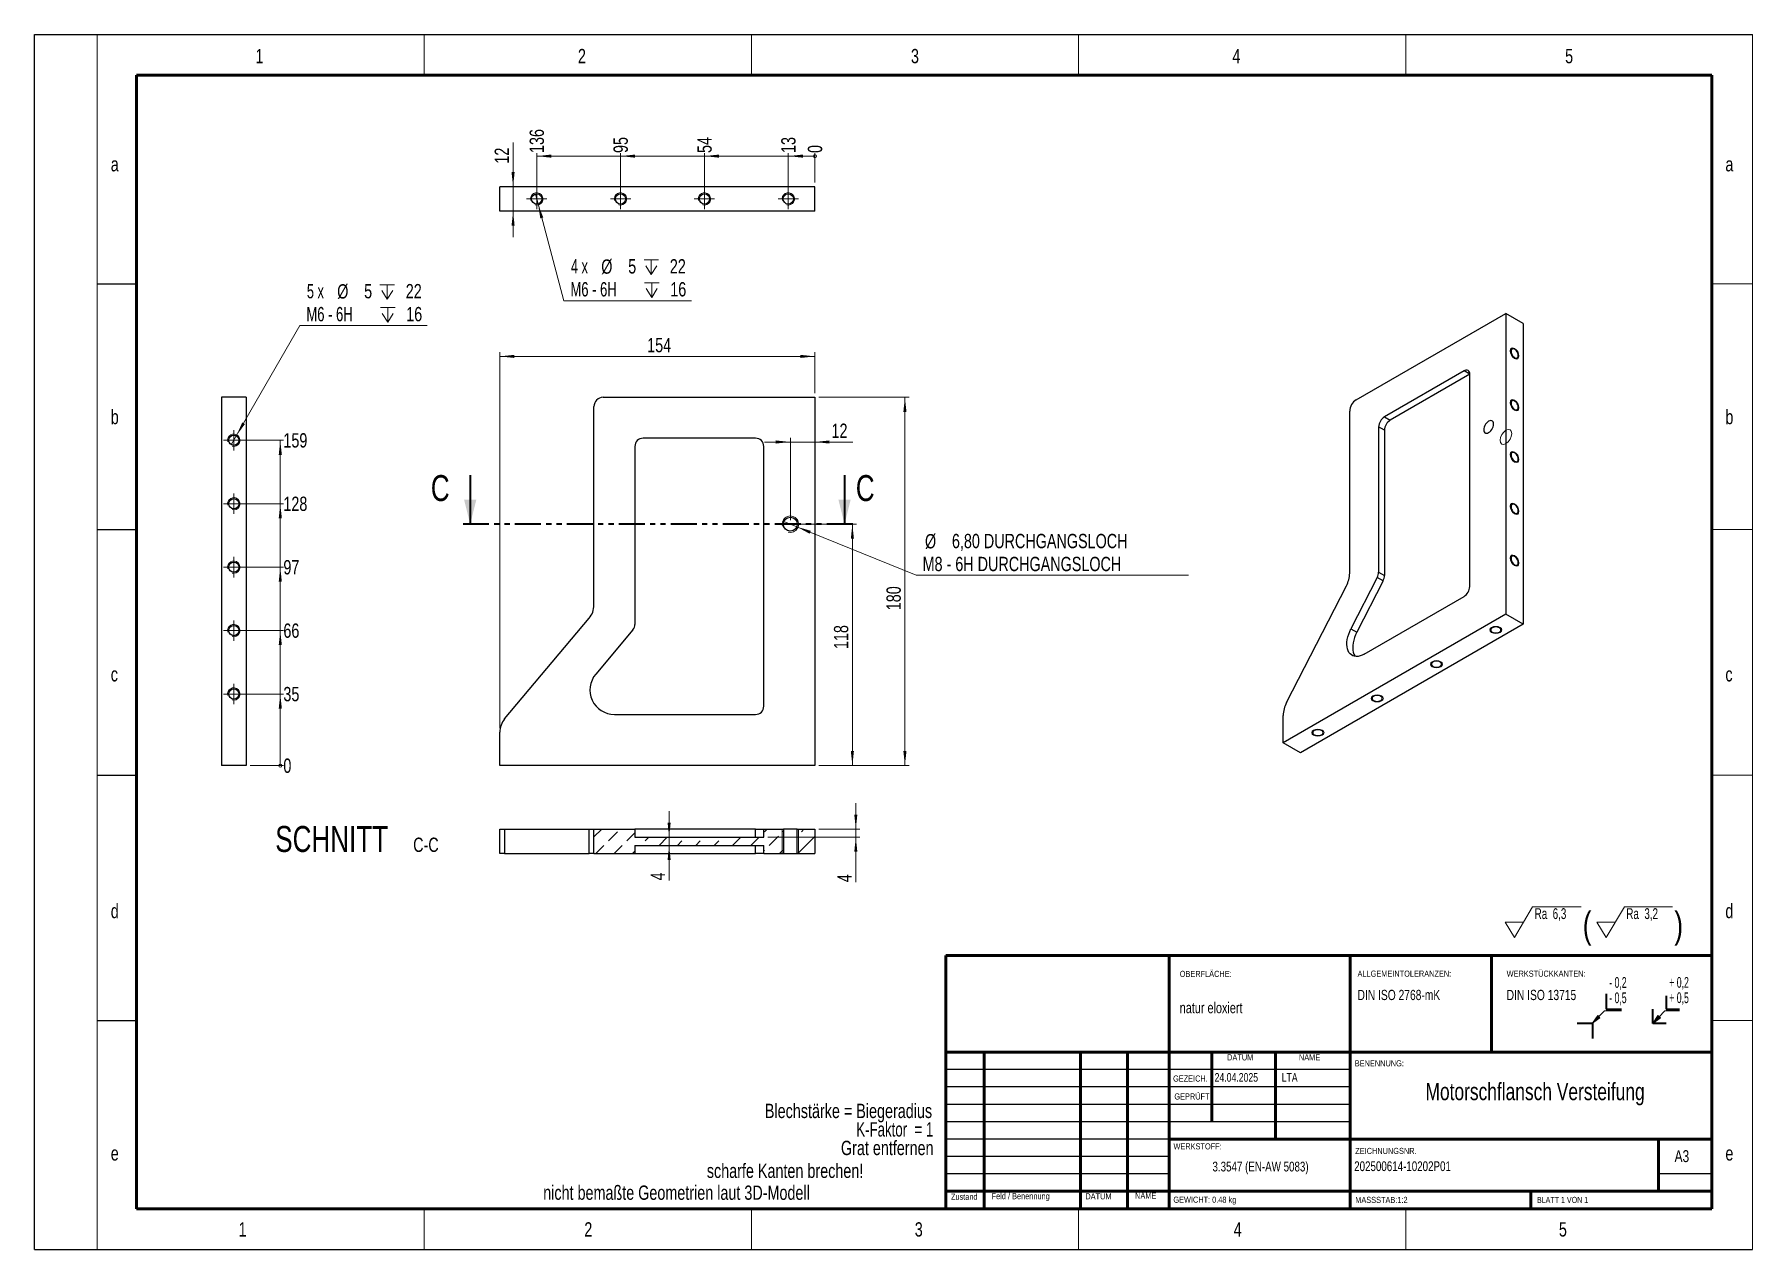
# Model space of a CAD drawing. Header units: millimetres. Extents: x 0 to 420, y 0 to 297.
import ezdxf

# ---------------------------------------------------------------- set-up
doc = ezdxf.new("R2010")
doc.units = ezdxf.units.MM
doc.header["$PDSIZE"] = -1
doc.linetypes.add('PHANTOM', pattern=[12.7, 6.35, -1.27, 1.27, -1.27, 1.27, -1.27])
doc.styles.add('SLDTEXTSTYLE0', font='TXT', dxfattribs={"width": 0.605})
doc.styles.add('SLDTEXTSTYLE1', font='TXT', dxfattribs={"width": 0.678571})
doc.styles.add('SLDTEXTSTYLE2', font='TXT', dxfattribs={"width": 0.75})
doc.styles.add('SLDTEXTSTYLE3', font='TXT', dxfattribs={"width": 0.692308})
doc.styles.add('SLDTEXTSTYLE4', font='TXT', dxfattribs={"width": 0.666667})
doc.dimstyles.new('SLDDIMSTYLE0', dxfattribs={"dimtxt": 3.5, "dimasz": 3.556, "dimexe": 0, "dimexo": 0.0625, "dimgap": 0.875, "dimtad": 1, "dimlfac": 2, "dimrnd": 1e-09, "dimzin": 12, "dimdsep": 46, "dimtxsty": 'SLDTEXTSTYLE2', "dimsah": 1, "dimcen": 0.09, "dimadec": 0, "dimazin": 3, "dimtfac": 1, "dimtdec": 3, "dimtofl": 0, "dimtmove": 0, "dimatfit": 3, "dimfxl": 1, "dimfrac": 2, "dimtolj": 1, "dimtzin": 12, "dimarcsym": 0})
doc.dimstyles.new('SLDDIMSTYLE1', dxfattribs={"dimtxt": 3.5, "dimasz": 3.556, "dimexe": 0, "dimexo": 0.0625, "dimgap": 0.875, "dimtad": 1, "dimlfac": 2, "dimrnd": 1e-09, "dimzin": 12, "dimdsep": 46, "dimtxsty": 'SLDTEXTSTYLE2', "dimsah": 1, "dimcen": 0.09, "dimadec": 0, "dimazin": 3, "dimtfac": 1, "dimtdec": 3, "dimtmove": 0, "dimatfit": 0, "dimfxl": 1, "dimfrac": 2, "dimtolj": 1, "dimtzin": 12, "dimarcsym": 0})
doc.dimstyles.new('SLDDIMSTYLE2', dxfattribs={"dimtxt": 3.5, "dimasz": 3.556, "dimexe": 0, "dimexo": 0.0625, "dimgap": 0.875, "dimtad": 0, "dimtih": 1, "dimtoh": 1, "dimlfac": 2, "dimrnd": 1e-09, "dimzin": 4, "dimdsep": 46, "dimtxsty": 'SLDTEXTSTYLE2', "dimblk1": 'NONE', "dimsah": 1, "dimcen": 0, "dimadec": 0, "dimazin": 1, "dimtfac": 1, "dimtdec": 3, "dimtmove": 0, "dimatfit": 3, "dimldrblk": 'NONE', "dimfxl": 1, "dimfrac": 2, "dimtolj": 1, "dimtzin": 12, "dimarcsym": 0})
doc.dimstyles.new('SLDDIMSTYLE3', dxfattribs={"dimtxt": 3.5, "dimasz": 0.254, "dimexe": 0, "dimexo": 0.0625, "dimgap": 0.875, "dimtad": 0, "dimtih": 1, "dimtoh": 1, "dimdec": 0, "dimlfac": 2, "dimrnd": 1e-09, "dimdsep": 46, "dimtxsty": 'SLDTEXTSTYLE2', "dimblk1": 'ORIGIN', "dimblk2": 'ORIGIN', "dimsah": 1, "dimcen": 0.09, "dimadec": 0, "dimazin": 2, "dimtfac": 1, "dimtdec": 3, "dimtofl": 0, "dimtmove": 0, "dimatfit": 3, "dimldrblk": 'ORIGIN', "dimfxl": 1, "dimfrac": 2, "dimtolj": 1, "dimtzin": 12, "dimarcsym": 0})
doc.dimstyles.new('SLDDIMSTYLE4', dxfattribs={"dimtxt": 3.5, "dimasz": 3.556, "dimexe": 0, "dimexo": 0.0625, "dimgap": 0.875, "dimtad": 0, "dimtih": 1, "dimtoh": 1, "dimlfac": 2, "dimrnd": 1e-09, "dimzin": 12, "dimdsep": 46, "dimtxsty": 'SLDTEXTSTYLE2', "dimsah": 1, "dimcen": 0.09, "dimadec": 0, "dimazin": 3, "dimtfac": 1, "dimtdec": 3, "dimtofl": 0, "dimtmove": 0, "dimatfit": 3, "dimfxl": 1, "dimfrac": 2, "dimtolj": 1, "dimtzin": 12, "dimarcsym": 0})
doc.dimstyles.new('SLDDIMSTYLE5', dxfattribs={"dimtxt": 3.5, "dimasz": 3.556, "dimexe": 0, "dimexo": 0.0625, "dimgap": 0.875, "dimtad": 0, "dimtih": 1, "dimtoh": 1, "dimdec": 6, "dimlfac": 2, "dimrnd": 1e-09, "dimzin": 12, "dimdsep": 46, "dimtxsty": 'SLDTEXTSTYLE2', "dimblk1": 'NONE', "dimsah": 1, "dimcen": 0, "dimadec": 0, "dimazin": 3, "dimtfac": 1, "dimtdec": 3, "dimtmove": 0, "dimatfit": 3, "dimldrblk": 'NONE', "dimfxl": 1, "dimfrac": 2, "dimtolj": 1, "dimtzin": 12, "dimarcsym": 0})
doc.dimstyles.new('SLDDIMSTYLE6', dxfattribs={"dimtxt": 3.5, "dimasz": 3.556, "dimexe": 0, "dimexo": 0.0625, "dimgap": 0.875, "dimtad": 0, "dimtih": 1, "dimtoh": 1, "dimdec": 6, "dimlfac": 2, "dimrnd": 1e-09, "dimzin": 12, "dimdsep": 46, "dimtxsty": 'SLDTEXTSTYLE2', "dimblk1": 'NONE', "dimsah": 1, "dimcen": 0, "dimadec": 0, "dimazin": 3, "dimtfac": 1, "dimtdec": 3, "dimtmove": 0, "dimatfit": 3, "dimldrblk": 'NONE', "dimfxl": 1, "dimfrac": 2, "dimtolj": 1, "dimtzin": 12, "dimarcsym": 0})
pattern_1 = [(45, (0, 0), (-8.98026, 8.98026), []), (45, (4.49, 0), (-8.98026, 8.98026), [3.175, -1.5875]), (45, (8.98, 0), (-8.98026, 8.98026), [3.175, -1.5875]), (45, (13.47, 0), (-8.98026, 8.98026), [3.175, -1.5875])]

msp = doc.modelspace()

# ---------------------------------------------------------------- texts
at = {"color": 7, "linetype": 'Continuous', "lineweight": 0}
for s, insert, char_height, attachment_point, style in [('1', (54.04538232, 293.43613808), 3.5, 1, 'SLDTEXTSTYLE2'), ('2', (132.85920597, 293.43613808), 3.5, 1, 'SLDTEXTSTYLE2'), ('3', (214.25603472, 293.43613808), 3.5, 1, 'SLDTEXTSTYLE2'), ('4', (292.83628893, 293.43613808), 3.5, 1, 'SLDTEXTSTYLE2'), ('5', (374.14546491, 293.43613808), 3.5, 1, 'SLDTEXTSTYLE2'), ('a', (18.67858842, 267.01720477), 3.5, 1, 'SLDTEXTSTYLE2'), ('a', (413.3153719, 267.01720477), 3.5, 1, 'SLDTEXTSTYLE2'), ('b', (18.67858842, 205.23126378), 3.5, 1, 'SLDTEXTSTYLE2'), ('b', (413.3153719, 205.23126378), 3.5, 1, 'SLDTEXTSTYLE2'), ('c', (18.67858842, 142.37389029), 3.5, 1, 'SLDTEXTSTYLE2'), ('c', (413.3153719, 142.37389029), 3.5, 1, 'SLDTEXTSTYLE2'), ('d', (18.67858842, 84.51653514), 3.5, 1, 'SLDTEXTSTYLE2'), ('d', (413.3153719, 84.51653514), 3.5, 1, 'SLDTEXTSTYLE2'), ('OBERFLÄCHE:', (279.95137129, 68.15129088), 1.5, 1, 'SLDTEXTSTYLE2'), ('natur eloxiert', (279.95137129, 60.44627545), 2.6458333333, 1, 'SLDTEXTSTYLE2'), ('DATUM', (291.53586693, 47.75759014), 1.5, 1, 'SLDTEXTSTYLE2'), ('NAME', (309.08415498, 47.75759014), 1.5, 1, 'SLDTEXTSTYLE2'), ('BENENNUNG:', (322.73140833, 46.30201433), 1.5, 1, 'SLDTEXTSTYLE2'), ('GEZEICH.', (278.31626567, 42.58419594), 1.5, 1, 'SLDTEXTSTYLE2'), ('24.04.2025', (288.47205901, 43.172547), 2.116666667, 1, 'SLDTEXTSTYLE2'), ('LTA', (304.86847515, 43.16003742), 2.116666667, 1, 'SLDTEXTSTYLE2'), ('GEPRÜFT', (278.63975527, 38.1992126), 1.5, 1, 'SLDTEXTSTYLE2'), ('Motorschflansch Versteifung', (366.80309278, 40.77952132), 4.2333333333, 2, 'SLDTEXTSTYLE2'), ('WERKSTOFF:', (278.4210837, 26.00973634), 1.5, 1, 'SLDTEXTSTYLE2'), ('e', (18.67858842, 25.30735756), 3.5, 1, 'SLDTEXTSTYLE2'), ('scharfe Kanten brechen!', (164.36595336, 21.03604405), 3.5, 1, 'SLDTEXTSTYLE2'), ('3.3547 (EN-AW 5083)', (299.70037724, 21.50924586), 2.38125, 2, 'SLDTEXTSTYLE2'), ('202500614-10202P01', (322.58844496, 21.59794292), 2.38125, 1, 'SLDTEXTSTYLE2'), ('ZEICHNUNGSNR.', (322.84918751, 24.89231787), 1.5, 1, 'SLDTEXTSTYLE2'), ('A3', (400.89620624, 24.32412456), 2.910416667, 1, 'SLDTEXTSTYLE2'), ('e', (413.3153719, 25.30735756), 3.5, 1, 'SLDTEXTSTYLE2'), ('nicht bemaßte Geometrien laut 3D-Modell', (124.37359855, 15.69258725), 3.5, 1, 'SLDTEXTSTYLE2'), ('Zustand', (224.03527724, 13.69725576), 1.5, 1, 'SLDTEXTSTYLE2'), ('Feld / Benennung', (233.9723748, 13.84630188), 1.5, 1, 'SLDTEXTSTYLE2'), ('DATUM', (256.88499488, 13.80896855), 1.5, 1, 'SLDTEXTSTYLE2'), ('NAME', (269.03482375, 13.93745686), 1.5, 1, 'SLDTEXTSTYLE2'), ('GEWICHT: 0.48 kg', (278.39303252, 12.97299195), 1.4986, 1, 'SLDTEXTSTYLE2'), ('MASSSTAB:1:2', (322.84918751, 12.92376732), 1.5, 1, 'SLDTEXTSTYLE2'), ('BLATT 1 VON 1', (367.25351582, 12.92376732), 1.5, 1, 'SLDTEXTSTYLE3'), ('1', (49.92559526, 6.7220826), 3.5, 1, 'SLDTEXTSTYLE2'), ('2', (134.42271043, 6.7220826), 3.5, 1, 'SLDTEXTSTYLE2'), ('3', (215.1942891, 6.7220826), 3.5, 1, 'SLDTEXTSTYLE2'), ('4', (293.14134409, 6.7220826), 3.5, 1, 'SLDTEXTSTYLE2'), ('5', (372.62668576, 6.7220826), 3.5, 1, 'SLDTEXTSTYLE2')]:
    msp.add_mtext(s, dxfattribs=dict(at, insert=insert, char_height=char_height, attachment_point=attachment_point, style=style))
at = {"color": 7, "linetype": 'Continuous', "char_height": 6.35, "attachment_point": 1, "style": 'SLDTEXTSTYLE2'}
for insert in [(96.90346027, 189.29986923), (200.77313549, 189.29986923)]:
    msp.add_mtext('C', dxfattribs=dict(at, insert=insert))

# ---------------------------------------------------------------- blocks, each defined once
blk = doc.blocks.new('SW_NOTE_0')
at = {"color": 0, "linetype": 'Continuous', "lineweight": 0, "insert": (0, 4.51), "char_height": 3.5, "attachment_point": 1, "style": 'SLDTEXTSTYLE0'}
blk.add_mtext('+ 0,5', dxfattribs=at)
blk = doc.blocks.new('SW_NOTE_0_1')
at = {"color": 0, "linetype": 'Continuous', "lineweight": 0, "insert": (0, 4.51), "char_height": 3.5, "attachment_point": 1, "style": 'SLDTEXTSTYLE0'}
blk.add_mtext('+ 0,2', dxfattribs=at)
blk = doc.blocks.new('SW_NOTE_0_2')
at = {"color": 0, "linetype": 'Continuous', "lineweight": 0, "insert": (0, 4.51), "char_height": 3.5, "attachment_point": 1, "style": 'SLDTEXTSTYLE0'}
blk.add_mtext('- 0,2', dxfattribs=at)
blk = doc.blocks.new('SW_NOTE_0_3')
at = {"color": 0, "linetype": 'Continuous', "lineweight": 0, "insert": (0, 4.51), "char_height": 3.5, "attachment_point": 1, "style": 'SLDTEXTSTYLE0'}
blk.add_mtext('- 0,5', dxfattribs=at)
blk = doc.blocks.new('Block3')
at = {"linetype": 'Continuous'}
for points in [[(735.45, 277.8), (737.92, 279.57), (737.22, 280.27)], [(755.16, 277.71), (757.62, 279.47), (756.78, 280.26)]]:
    blk.add_hatch(color=7, dxfattribs=at).paths.add_polyline_path(points, flags=0)
at = {"color": 7, "linetype": 'Continuous', "lineweight": 35}
for p, q in [((739.95, 287.3), (739.95, 282.3)), ((759.52, 286.66), (759.52, 282.3)), ((739.95, 282.3), (744.95, 282.3)), ((755.16, 277.71), (755.16, 282.3)), ((759.52, 282.3), (763.89, 282.3)), ((730.45, 277.8), (735.45, 277.8)), ((735.45, 277.8), (735.45, 272.8)), ((759.52, 277.71), (755.16, 277.71))]:
    blk.add_line(p, q, dxfattribs=at)
at = {"color": 7, "linetype": 'Continuous', "lineweight": 18}
for p, q in [((735.45, 277.8), (739.45, 281.8)), ((735.45, 277.8), (737.22, 280.27)), ((737.22, 280.27), (737.92, 279.57)), ((739.45, 281.8), (744.95, 281.8)), ((755.16, 277.71), (759.02, 281.8)), ((755.16, 277.71), (756.78, 280.26)), ((756.78, 280.26), (757.62, 279.47)), ((759.02, 281.8), (763.89, 281.8)), ((735.45, 277.8), (737.92, 279.57)), ((755.16, 277.71), (757.62, 279.47))]:
    blk.add_line(p, q, dxfattribs=at)
at = {"color": 7, "linetype": 'Continuous', "lineweight": 0}
for p in [(737.57, 279.92), (757.2, 279.87)]:
    blk.add_point(p, dxfattribs=at)
for name, p in [('SW_NOTE_0_2', (740.95, 288.28)), ('SW_NOTE_0_1', (760.52, 288.3)), ('SW_NOTE_0_3', (740.95, 283.28)), ('SW_NOTE_0', (760.52, 283.3))]:
    blk.add_blockref(name, p, dxfattribs=at)
blk = doc.blocks.new('SW_NOTE_0_4')
at = {"color": 0, "linetype": 'Continuous', "lineweight": 0}
for p, q in [((-4.95, -3.78), (-0.49, 3.78)), ((-0.49, 3.78), (11.33, 3.78)), ((17.46, -3.78), (21.92, 3.78)), ((21.92, 3.78), (33.73, 3.78)), ((-4.95, -3.78), (-7.18, 0)), ((-2.72, 0), (-7.18, 0)), ((17.46, -3.78), (15.23, 0)), ((19.69, 0), (15.23, 0))]:
    blk.add_line(p, q, dxfattribs=at)
at = {"color": 0, "linetype": 'Continuous', "lineweight": 0, "attachment_point": 1}
for s, insert, char_height, style in [('Ra  6,3', (0, 3.41), 2.646, 'SLDTEXTSTYLE1'), ('(', (11.75, 2.54), 6.35, 'SLDTEXTSTYLE2'), ('Ra  3,2', (22.41, 3.41), 2.646, 'SLDTEXTSTYLE1'), (')', (34.15, 2.54), 6.35, 'SLDTEXTSTYLE2')]:
    blk.add_mtext(s, dxfattribs=dict(at, insert=insert, char_height=char_height, style=style))
blk = doc.blocks.new('SW_NOTE_0_5')
at = {"color": 0, "linetype": 'Continuous', "lineweight": 0, "attachment_point": 1, "style": 'SLDTEXTSTYLE2'}
for s, insert, char_height in [('ALLGEMEINTOLERANZEN:', (0, 1.93), 1.5), ('DIN ISO 2768-mK', (0, -2.78), 2.5)]:
    blk.add_mtext(s, dxfattribs=dict(at, insert=insert, char_height=char_height))
blk = doc.blocks.new('SW_NOTE_0_6')
at = {"color": 0, "linetype": 'Continuous', "lineweight": 0, "attachment_point": 1, "style": 'SLDTEXTSTYLE2'}
for s, insert, char_height in [('WERKSTÜCKKANTEN:', (0, 1.93), 1.5), ('DIN ISO 13715', (0, -2.78), 2.5)]:
    blk.add_mtext(s, dxfattribs=dict(at, insert=insert, char_height=char_height))
blk = doc.blocks.new('SW_NOTE_0_7')
at = {"color": 0, "linetype": 'Continuous', "lineweight": 0, "char_height": 3.5, "attachment_point": 3}
for s, insert, style in [('Blechstärke = Biegeradius', (56.77, 4.51), 'SLDTEXTSTYLE2'), ('K-Faktor  = 1', (57.05, -0.01), 'SLDTEXTSTYLE3'), ('Grat entfernen', (57.12, -4.54), 'SLDTEXTSTYLE2')]:
    blk.add_mtext(s, dxfattribs=dict(at, insert=insert, style=style))
blk = doc.blocks.new('_D')
at = {"color": 7, "linetype": 'Continuous', "lineweight": 0}
for p, q in [((113.78, 127.48), (113.78, 219.3)), ((190.78, 209.3), (190.78, 219.3)), ((190.78, 218.3), (113.78, 218.3))]:
    blk.add_line(p, q, dxfattribs=at)
at = {"color": 7, "linetype": 'Continuous', "lineweight": 18}
for points in [[(113.78, 218.3), (117.34, 217.92), (117.34, 218.68)], [(190.78, 218.3), (187.22, 218.68), (187.22, 217.92)]]:
    blk.add_solid(points, dxfattribs=at)
at = {"color": 7, "linetype": 'Continuous', "lineweight": 18, "insert": (149.79, 222.81), "char_height": 3.5, "attachment_point": 1, "style": 'SLDTEXTSTYLE2'}
blk.add_mtext('154', dxfattribs=at)
blk = doc.blocks.new('_D_1')
at = {"color": 7, "linetype": 'Continuous', "lineweight": 0}
for p, q in [((191.78, 208.3), (213.78, 208.3)), ((212.78, 208.3), (212.78, 118.3)), ((191.78, 118.3), (213.78, 118.3))]:
    blk.add_line(p, q, dxfattribs=at)
at = {"color": 7, "linetype": 'Continuous', "lineweight": 18}
for points in [[(212.78, 208.3), (212.4, 204.74), (213.16, 204.74)], [(212.78, 118.3), (213.16, 121.86), (212.4, 121.86)]]:
    blk.add_solid(points, dxfattribs=at)
at = {"color": 7, "linetype": 'Continuous', "lineweight": 18, "insert": (208.27, 156.27), "char_height": 3.5, "attachment_point": 1, "rotation": 90, "style": 'SLDTEXTSTYLE2'}
blk.add_mtext('180', dxfattribs=at)
blk = doc.blocks.new('_D_2')
at = {"color": 7, "linetype": 'Continuous', "lineweight": 0}
for p, q in [((184.78, 178.3), (184.78, 198.38)), ((184.78, 197.38), (178.43, 197.38)), ((184.78, 197.38), (190.78, 197.38)), ((190.78, 197.38), (200.02, 197.38))]:
    blk.add_line(p, q, dxfattribs=at)
at = {"color": 7, "linetype": 'Continuous', "lineweight": 18}
for points in [[(184.78, 197.38), (181.22, 197.76), (181.22, 197)], [(190.78, 197.38), (194.34, 197), (194.34, 197.76)]]:
    blk.add_solid(points, dxfattribs=at)
at = {"color": 7, "linetype": 'Continuous', "lineweight": 18, "insert": (194.84, 201.89), "char_height": 3.5, "attachment_point": 1, "style": 'SLDTEXTSTYLE2'}
blk.add_mtext('12', dxfattribs=at)
blk = doc.blocks.new('_D_3')
at = {"color": 7, "linetype": 'Continuous', "lineweight": 0}
for p, q in [((185.78, 177.3), (200.94, 177.3)), ((199.94, 118.3), (199.94, 177.3)), ((191.78, 118.3), (200.94, 118.3))]:
    blk.add_line(p, q, dxfattribs=at)
at = {"color": 7, "linetype": 'Continuous', "lineweight": 18}
for points in [[(199.94, 177.3), (199.56, 173.74), (200.32, 173.74)], [(199.94, 118.3), (200.32, 121.86), (199.56, 121.86)]]:
    blk.add_solid(points, dxfattribs=at)
at = {"color": 7, "linetype": 'Continuous', "lineweight": 18, "insert": (195.43, 146.78), "char_height": 3.5, "attachment_point": 1, "rotation": 90, "style": 'SLDTEXTSTYLE2'}
blk.add_mtext('118', dxfattribs=at)
blk = doc.blocks.new('_D_4')
at = {"color": 7, "linetype": 'Continuous', "lineweight": 0}
for p, q in [((183.2, 177.94), (186.35, 176.66)), ((186.35, 176.66), (215.51, 164.81)), ((215.51, 164.81), (282.07, 164.81))]:
    blk.add_line(p, q, dxfattribs=at)
at = {"color": 7, "linetype": 'Continuous', "lineweight": 18}
blk.add_solid([(186.35, 176.66), (189.51, 174.97), (189.79, 175.67)], dxfattribs=at)
at = {"color": 7, "linetype": 'Continuous', "lineweight": 18, "char_height": 3.5, "attachment_point": 1, "style": 'SLDTEXTSTYLE2'}
for s, insert in [('%%c', (217.68, 174.88)), ('6,80 DURCHGANGSLOCH', (224.27, 174.93)), ('M8 - 6H DURCHGANGSLOCH', (217.1, 169.32))]:
    blk.add_mtext(s, dxfattribs=dict(at, insert=insert))
blk = doc.blocks.new('_None')
blk = doc.blocks.new('_Origin')
at = {"color": 0, "linetype": 'ByBlock', "lineweight": -2}
blk.add_line((0, 0), (-1, 0), dxfattribs=at)
blk.add_circle((0, 0), 0.5, dxfattribs=at)
blk = doc.blocks.new('_D_5')
at = {"color": 7, "linetype": 'Continuous', "lineweight": 0}
blk.add_line((52.73, 118.3), (60.87, 118.3), dxfattribs=at)
at = {"color": 7, "linetype": 'Continuous', "lineweight": 18, "xscale": 0.762, "yscale": 0.762}
blk.add_blockref('_Origin', (60.11, 118.3), dxfattribs=at)
at = {"color": 7, "linetype": 'Continuous', "lineweight": 18, "insert": (60.87, 120.03), "char_height": 3.5, "attachment_point": 1, "style": 'SLDTEXTSTYLE2'}
blk.add_mtext('0', dxfattribs=at)
blk = doc.blocks.new('_D_6')
at = {"color": 7, "linetype": 'Continuous', "lineweight": 0}
for p, q in [((49.73, 135.8), (60.87, 135.8)), ((60.11, 118.3), (60.11, 135.8))]:
    blk.add_line(p, q, dxfattribs=at)
at = {"color": 7, "linetype": 'Continuous', "lineweight": 18}
blk.add_solid([(60.11, 135.8), (59.73, 132.24), (60.49, 132.24)], dxfattribs=at)
at = {"color": 7, "linetype": 'Continuous', "lineweight": 18, "insert": (60.87, 137.53), "char_height": 3.5, "attachment_point": 1, "style": 'SLDTEXTSTYLE2'}
blk.add_mtext('35', dxfattribs=at)
blk = doc.blocks.new('_D_7')
at = {"color": 7, "linetype": 'Continuous', "lineweight": 0}
for p, q in [((49.73, 151.3), (60.87, 151.3)), ((60.11, 135.8), (60.11, 151.3))]:
    blk.add_line(p, q, dxfattribs=at)
at = {"color": 7, "linetype": 'Continuous', "lineweight": 18}
blk.add_solid([(60.11, 151.3), (59.73, 147.74), (60.49, 147.74)], dxfattribs=at)
at = {"color": 7, "linetype": 'Continuous', "lineweight": 18, "insert": (60.87, 153.03), "char_height": 3.5, "attachment_point": 1, "style": 'SLDTEXTSTYLE2'}
blk.add_mtext('66', dxfattribs=at)
blk = doc.blocks.new('_D_8')
at = {"color": 7, "linetype": 'Continuous', "lineweight": 0}
for p, q in [((49.73, 166.8), (60.87, 166.8)), ((60.11, 151.3), (60.11, 166.8))]:
    blk.add_line(p, q, dxfattribs=at)
at = {"color": 7, "linetype": 'Continuous', "lineweight": 18}
blk.add_solid([(60.11, 166.8), (59.73, 163.24), (60.49, 163.24)], dxfattribs=at)
at = {"color": 7, "linetype": 'Continuous', "lineweight": 18, "insert": (60.87, 168.53), "char_height": 3.5, "attachment_point": 1, "style": 'SLDTEXTSTYLE2'}
blk.add_mtext('97', dxfattribs=at)
blk = doc.blocks.new('_D_9')
at = {"color": 7, "linetype": 'Continuous', "lineweight": 0}
for p, q in [((49.73, 182.3), (60.87, 182.3)), ((60.11, 166.8), (60.11, 182.3))]:
    blk.add_line(p, q, dxfattribs=at)
at = {"color": 7, "linetype": 'Continuous', "lineweight": 18}
blk.add_solid([(60.11, 182.3), (59.73, 178.74), (60.49, 178.74)], dxfattribs=at)
at = {"color": 7, "linetype": 'Continuous', "lineweight": 18, "insert": (60.87, 184.03), "char_height": 3.5, "attachment_point": 1, "style": 'SLDTEXTSTYLE2'}
blk.add_mtext('128', dxfattribs=at)
blk = doc.blocks.new('_D_10')
at = {"color": 7, "linetype": 'Continuous', "lineweight": 0}
for p, q in [((49.73, 197.8), (60.87, 197.8)), ((60.11, 182.3), (60.11, 197.8))]:
    blk.add_line(p, q, dxfattribs=at)
at = {"color": 7, "linetype": 'Continuous', "lineweight": 18}
blk.add_solid([(60.11, 197.8), (59.73, 194.24), (60.49, 194.24)], dxfattribs=at)
at = {"color": 7, "linetype": 'Continuous', "lineweight": 18, "insert": (60.87, 199.53), "char_height": 3.5, "attachment_point": 1, "style": 'SLDTEXTSTYLE2'}
blk.add_mtext('159', dxfattribs=at)
blk = doc.blocks.new('SW_SYMBOL_HOLE_DEPTH')
at = {"color": 0, "linetype": 'Continuous', "lineweight": 18}
for p, q in [((0, 875), (800, 875)), ((100, 555), (400, 75)), ((400, 875), (400, 75)), ((700, 555), (400, 75))]:
    blk.add_line(p, q, dxfattribs=at)
blk = doc.blocks.new('_D_11')
at = {"color": 7, "linetype": 'Continuous', "lineweight": 0}
for p, q in [((49.36, 198.88), (64.91, 225.82)), ((64.91, 225.82), (96.04, 225.82)), ((48.11, 196.72), (49.36, 198.88))]:
    blk.add_line(p, q, dxfattribs=at)
at = {"color": 7, "linetype": 'Continuous', "lineweight": 18}
blk.add_solid([(49.36, 198.88), (51.47, 201.77), (50.81, 202.15)], dxfattribs=at)
at = {"color": 7, "linetype": 'Continuous', "lineweight": 18, "xscale": 0.0044707031, "yscale": 0.0044707031, "zscale": 0.0044707031}
for p in [(84.47, 231.91), (84.58, 226.3)]:
    blk.add_blockref('SW_SYMBOL_HOLE_DEPTH', p, dxfattribs=at)
at = {"color": 7, "linetype": 'Continuous', "lineweight": 18, "char_height": 3.5, "attachment_point": 1}
for s, insert, style in [('5 x', (66.61, 235.99), 'SLDTEXTSTYLE4'), ('%%c', (74.02, 235.94), 'SLDTEXTSTYLE2'), ('5', (80.61, 235.99), 'SLDTEXTSTYLE2'), ('22', (90.78, 235.99), 'SLDTEXTSTYLE2'), ('M6 - 6H', (66.5, 230.38), 'SLDTEXTSTYLE1'), ('16', (90.89, 230.38), 'SLDTEXTSTYLE2')]:
    blk.add_mtext(s, dxfattribs=dict(at, insert=insert, style=style))
blk = doc.blocks.new('SW_CENTERMARKSYMBOL_0')
at = {"color": 0, "linetype": 'Continuous', "lineweight": 18}
for p, q in [((0, 63.25), (0, 64.5)), ((0, 62), (0, 63.25)), ((-1.25, 62), (-2.5, 62)), ((0, 62), (-1.25, 62)), ((0, 62), (0, 60.75)), ((0, 62), (1.25, 62)), ((0, 60.75), (0, 59.5)), ((1.25, 62), (2.5, 62)), ((-1.25, 46.5), (-2.5, 46.5)), ((0, 46.5), (-1.25, 46.5)), ((0, 47.75), (0, 49)), ((0, 46.5), (0, 47.75)), ((0, 46.5), (0, 45.25)), ((0, 46.5), (1.25, 46.5)), ((1.25, 46.5), (2.5, 46.5)), ((0, 45.25), (0, 44)), ((-1.25, 31), (-2.5, 31)), ((0, 31), (-1.25, 31)), ((0, 32.25), (0, 33.5)), ((0, 31), (0, 32.25)), ((0, 31), (0, 29.75)), ((0, 31), (1.25, 31)), ((0, 29.75), (0, 28.5)), ((1.25, 31), (2.5, 31)), ((0, 16.75), (0, 18)), ((-1.25, 15.5), (-2.5, 15.5)), ((0, 15.5), (-1.25, 15.5)), ((0, 15.5), (0, 16.75)), ((0, 15.5), (0, 14.25)), ((0, 15.5), (1.25, 15.5)), ((0, 14.25), (0, 13)), ((1.25, 15.5), (2.5, 15.5)), ((-1.25, 0), (-2.5, 0)), ((0, 0), (-1.25, 0)), ((0, 1.25), (0, 2.5)), ((0, 0), (0, 1.25)), ((0, 0), (0, -1.25)), ((0, 0), (1.25, 0)), ((1.25, 0), (2.5, 0)), ((0, -1.25), (0, -2.5))]:
    blk.add_line(p, q, dxfattribs=at)
blk = doc.blocks.new('_D_12')
at = {"color": 7, "linetype": 'Continuous', "lineweight": 0}
blk.add_line((190.78, 260.77), (190.78, 268), dxfattribs=at)
at = {"color": 7, "linetype": 'Continuous', "lineweight": 18, "xscale": 0.762, "yscale": 0.762}
blk.add_blockref('_Origin', (190.78, 267.24), dxfattribs=at)
at = {"color": 7, "linetype": 'Continuous', "lineweight": 18, "insert": (189.05, 268), "char_height": 3.5, "attachment_point": 1, "rotation": 90, "style": 'SLDTEXTSTYLE2'}
blk.add_mtext('0', dxfattribs=at)
blk = doc.blocks.new('_D_13')
at = {"color": 7, "linetype": 'Continuous', "lineweight": 0}
for p, q in [((184.28, 257.77), (184.28, 268)), ((190.78, 267.24), (184.28, 267.24))]:
    blk.add_line(p, q, dxfattribs=at)
at = {"color": 7, "linetype": 'Continuous', "lineweight": 18}
blk.add_solid([(184.28, 267.24), (187.84, 266.86), (187.84, 267.62)], dxfattribs=at)
at = {"color": 7, "linetype": 'Continuous', "lineweight": 18, "insert": (182.55, 268), "char_height": 3.5, "attachment_point": 1, "rotation": 90, "style": 'SLDTEXTSTYLE2'}
blk.add_mtext('13', dxfattribs=at)
blk = doc.blocks.new('_D_14')
at = {"color": 7, "linetype": 'Continuous', "lineweight": 0}
for p, q in [((163.78, 257.77), (163.78, 268)), ((184.28, 267.24), (163.78, 267.24))]:
    blk.add_line(p, q, dxfattribs=at)
at = {"color": 7, "linetype": 'Continuous', "lineweight": 18}
blk.add_solid([(163.78, 267.24), (167.34, 266.86), (167.34, 267.62)], dxfattribs=at)
at = {"color": 7, "linetype": 'Continuous', "lineweight": 18, "insert": (162.05, 268), "char_height": 3.5, "attachment_point": 1, "rotation": 90, "style": 'SLDTEXTSTYLE2'}
blk.add_mtext('54', dxfattribs=at)
blk = doc.blocks.new('_D_15')
at = {"color": 7, "linetype": 'Continuous', "lineweight": 0}
for p, q in [((143.28, 257.77), (143.28, 268)), ((163.78, 267.24), (143.28, 267.24))]:
    blk.add_line(p, q, dxfattribs=at)
at = {"color": 7, "linetype": 'Continuous', "lineweight": 18}
blk.add_solid([(143.28, 267.24), (146.84, 266.86), (146.84, 267.62)], dxfattribs=at)
at = {"color": 7, "linetype": 'Continuous', "lineweight": 18, "insert": (141.55, 268), "char_height": 3.5, "attachment_point": 1, "rotation": 90, "style": 'SLDTEXTSTYLE2'}
blk.add_mtext('95', dxfattribs=at)
blk = doc.blocks.new('_D_16')
at = {"color": 7, "linetype": 'Continuous', "lineweight": 0}
for p, q in [((122.78, 257.77), (122.78, 268)), ((143.28, 267.24), (122.78, 267.24))]:
    blk.add_line(p, q, dxfattribs=at)
at = {"color": 7, "linetype": 'Continuous', "lineweight": 18}
blk.add_solid([(122.78, 267.24), (126.34, 266.86), (126.34, 267.62)], dxfattribs=at)
at = {"color": 7, "linetype": 'Continuous', "lineweight": 18, "insert": (121.05, 268), "char_height": 3.5, "attachment_point": 1, "rotation": 90, "style": 'SLDTEXTSTYLE2'}
blk.add_mtext('136', dxfattribs=at)
blk = doc.blocks.new('_D_17')
at = {"color": 7, "linetype": 'Continuous', "lineweight": 0}
for p, q in [((122.46, 257.98), (123.1, 255.56)), ((123.1, 255.56), (129.45, 231.88)), ((129.45, 231.88), (160.58, 231.88))]:
    blk.add_line(p, q, dxfattribs=at)
at = {"color": 7, "linetype": 'Continuous', "lineweight": 18}
blk.add_solid([(123.1, 255.56), (123.66, 252.03), (124.39, 252.22)], dxfattribs=at)
at = {"color": 7, "linetype": 'Continuous', "lineweight": 18, "xscale": 0.0044707031, "yscale": 0.0044707031, "zscale": 0.0044707031}
for p in [(149.01, 237.98), (149.11, 232.37)]:
    blk.add_blockref('SW_SYMBOL_HOLE_DEPTH', p, dxfattribs=at)
at = {"color": 7, "linetype": 'Continuous', "lineweight": 18, "char_height": 3.5, "attachment_point": 1}
for s, insert, style in [('4 x', (131.14, 242.06), 'SLDTEXTSTYLE4'), ('%%c', (138.56, 242), 'SLDTEXTSTYLE2'), ('5', (145.15, 242.06), 'SLDTEXTSTYLE2'), ('22', (155.32, 242.06), 'SLDTEXTSTYLE2'), ('M6 - 6H', (131.04, 236.45), 'SLDTEXTSTYLE1'), ('16', (155.43, 236.45), 'SLDTEXTSTYLE2')]:
    blk.add_mtext(s, dxfattribs=dict(at, insert=insert, style=style))
blk = doc.blocks.new('_D_18')
at = {"color": 7, "linetype": 'Continuous', "lineweight": 0}
for p, q in [((117.01, 259.77), (117.01, 270.58)), ((117.01, 253.77), (117.01, 259.77)), ((117.01, 253.77), (117.01, 247.42))]:
    blk.add_line(p, q, dxfattribs=at)
at = {"color": 7, "linetype": 'Continuous', "lineweight": 18}
for points in [[(117.01, 259.77), (117.39, 263.32), (116.63, 263.32)], [(117.01, 253.77), (116.63, 250.21), (117.39, 250.21)]]:
    blk.add_solid(points, dxfattribs=at)
at = {"color": 7, "linetype": 'Continuous', "lineweight": 18, "insert": (112.5, 265.41), "char_height": 3.5, "attachment_point": 1, "rotation": 90, "style": 'SLDTEXTSTYLE2'}
blk.add_mtext('12', dxfattribs=at)
blk = doc.blocks.new('SW_CENTERMARKSYMBOL_1')
at = {"color": 0, "linetype": 'Continuous', "lineweight": 18}
for p, q in [((-1.25, 0), (-2.5, 0)), ((0, 0), (-1.25, 0)), ((0, 1.25), (0, 2.5)), ((0, 0), (0, 1.25)), ((0, 0), (0, -1.25)), ((0, 0), (1.25, 0)), ((1.25, 0), (2.5, 0)), ((19.25, 0), (18, 0)), ((20.5, 0), (19.25, 0)), ((20.5, 1.25), (20.5, 2.5)), ((20.5, 0), (20.5, 1.25)), ((20.5, 0), (20.5, -1.25)), ((20.5, 0), (21.75, 0)), ((21.75, 0), (23, 0)), ((39.75, 0), (38.5, 0)), ((41, 0), (39.75, 0)), ((41, 1.25), (41, 2.5)), ((41, 0), (41, 1.25)), ((41, 0), (41, -1.25)), ((41, 0), (42.25, 0)), ((42.25, 0), (43.5, 0)), ((60.25, 0), (59, 0)), ((61.5, 0), (60.25, 0)), ((61.5, 1.25), (61.5, 2.5)), ((61.5, 0), (61.5, 1.25)), ((61.5, 0), (61.5, -1.25)), ((61.5, 0), (62.75, 0)), ((62.75, 0), (64, 0)), ((0, -1.25), (0, -2.5)), ((20.5, -1.25), (20.5, -2.5)), ((41, -1.25), (41, -2.5)), ((61.5, -1.25), (61.5, -2.5))]:
    blk.add_line(p, q, dxfattribs=at)
blk = doc.blocks.new('_D_19')
at = {"color": 7, "linetype": 'Continuous', "lineweight": 0}
for p, q in [((200.78, 102.8), (200.78, 109.15)), ((179.28, 100.8), (201.78, 100.8)), ((191.78, 102.8), (201.78, 102.8)), ((200.78, 100.8), (200.78, 102.8)), ((200.78, 100.8), (200.78, 89.81))]:
    blk.add_line(p, q, dxfattribs=at)
at = {"color": 7, "linetype": 'Continuous', "lineweight": 18}
for points in [[(200.78, 102.8), (201.16, 106.35), (200.4, 106.35)], [(200.78, 100.8), (200.4, 97.24), (201.16, 97.24)]]:
    blk.add_solid(points, dxfattribs=at)
at = {"color": 7, "linetype": 'Continuous', "lineweight": 18, "insert": (196.27, 89.81), "char_height": 3.5, "attachment_point": 1, "rotation": 90, "style": 'SLDTEXTSTYLE2'}
blk.add_mtext('4', dxfattribs=at)
blk = doc.blocks.new('_D_20')
at = {"color": 7, "linetype": 'Continuous', "lineweight": 0}
for p, q in [((155.15, 100.8), (155.15, 107.15)), ((155.15, 100.8), (155.15, 98.8)), ((155.15, 98.8), (155.15, 90.25))]:
    blk.add_line(p, q, dxfattribs=at)
at = {"color": 7, "linetype": 'Continuous', "lineweight": 18}
for points in [[(155.15, 100.8), (155.53, 104.35), (154.77, 104.35)], [(155.15, 98.8), (154.77, 95.24), (155.53, 95.24)]]:
    blk.add_solid(points, dxfattribs=at)
at = {"color": 7, "linetype": 'Continuous', "lineweight": 18, "insert": (150.64, 90.25), "char_height": 3.5, "attachment_point": 1, "rotation": 90, "style": 'SLDTEXTSTYLE2'}
blk.add_mtext('4', dxfattribs=at)
blk = doc.blocks.new('SW_NOTE_0_8')
at = {"color": 0, "linetype": 'Continuous', "lineweight": 0, "attachment_point": 2, "style": 'SLDTEXTSTYLE2'}
for s, insert, char_height in [('SCHNITT', (16.07, 8.19), 6.35), ('C-C', (39.1, 5.35), 3.5)]:
    blk.add_mtext(s, dxfattribs=dict(at, insert=insert, char_height=char_height))

# ---------------------------------------------------------------- dimensions: what is measured, and where the dimension line sits
at = {"color": 7, "linetype": 'Continuous', "lineweight": 18}
for feature_location, offset, dtype, origin, dimstyle, picture, middle in [((122.77987433, 256.76830747), (0, 11.230232), 1, (190.77987433, 259.76830747), 'SLDDIMSTYLE4', '_D_16', (122.77987433, 271.87770614)), ((143.27987433, 256.76830747), (0, 11.230232), 1, (190.77987433, 259.76830747), 'SLDDIMSTYLE4', '_D_15', (143.27987433, 270.58465066)), ((163.77987433, 256.76830747), (0, 11.230232), 1, (190.77987433, 259.76830747), 'SLDDIMSTYLE4', '_D_14', (163.77987433, 270.58465066)), ((184.27987433, 256.76830747), (0, 11.230232), 1, (190.77987433, 259.76830747), 'SLDDIMSTYLE4', '_D_13', (184.27987433, 270.58465066)), ((190.7798743319, 259.7683074693), (0, 8.2302319972), 1, (190.7798743319, 259.7683074693), 'SLDDIMSTYLE3', '_D_12', (190.7798743319, 269.2915950633)), ((48.73452278, 197.79986923), (12.13999851, 0), 0, (51.73452278, 118.29986923), 'SLDDIMSTYLE4', '_D_10', (64.75368796, 197.79986923)), ((48.73452278, 182.29986923), (12.13999851, 0), 0, (51.73452278, 118.29986923), 'SLDDIMSTYLE4', '_D_9', (64.75368796, 182.29986923)), ((48.73452278, 166.79986923), (12.13999851, 0), 0, (51.73452278, 118.29986923), 'SLDDIMSTYLE4', '_D_8', (63.46063248, 166.79986923)), ((48.73452278, 151.29986923), (12.13999851, 0), 0, (51.73452278, 118.29986923), 'SLDDIMSTYLE4', '_D_7', (63.46063248, 151.29986923)), ((48.73452278, 135.79986923), (12.13999851, 0), 0, (51.73452278, 118.29986923), 'SLDDIMSTYLE4', '_D_6', (63.46063248, 135.79986923)), ((51.7345227806, 118.2998692285), (9.1399985081, 0), 0, (51.7345227806, 118.2998692285), 'SLDDIMSTYLE3', '_D_5', (62.1675768854, 118.2998692285))]:
    dim = msp.add_ordinate_dim(feature_location=feature_location, offset=offset, dtype=dtype, origin=origin, dimstyle=dimstyle, dxfattribs=at)
    dim.commit()
    dim.dimension.update_dxf_attribs({"geometry": picture, "text_midpoint": middle})
for base, p1, p2, dimstyle, picture, middle in [((117.00978395, 259.76830747), (113.77987433, 253.76830747), (113.77987433, 259.76830747), 'SLDDIMSTYLE1', '_D_18', (117.00978395, 267.99853947)), ((212.77987433, 118.29986923), (190.77987433, 208.29986923), (190.77987433, 118.29986923), 'SLDDIMSTYLE0', '_D_1', (212.77987433, 160.14496151)), ((199.93957935, 177.29986923), (190.77987433, 118.29986923), (184.77987433, 177.29986923), 'SLDDIMSTYLE0', '_D_3', (199.93957935, 150.6632296)), ((155.15016822, 98.79747411), (135.79873783, 100.79747411), (135.79873783, 98.79747411), 'SLDDIMSTYLE1', '_D_20', (155.15016822, 91.54479519)), ((200.77987433, 102.79747411), (178.27987433, 100.79747411), (190.77987433, 102.79747411), 'SLDDIMSTYLE1', '_D_19', (200.77987433, 91.10407533))]:
    dim = msp.add_linear_dim(base=base, p1=p1, p2=p2, angle=90, dimstyle=dimstyle, dxfattribs=at)
    dim.commit()
    dim.dimension.update_dxf_attribs({"geometry": picture, "text_midpoint": middle, "dimtype": 160})
for p1, p2, text, dimstyle, picture, middle in [((122.45635053, 257.97571475), (123.10339814, 255.56090019), '4 x <> {\\fGDT;x} 22\\PM6 - 6H {\\fGDT;x} 16\\P', 'SLDDIMSTYLE6', '_D_17', (145.80830341, 237.48995244)), ((183.20493493, 177.93984257), (186.35481373, 176.65989589), '<> DURCHGANGSLOCH\\PM8 - 6H DURCHGANGSLOCH\\P', 'SLDDIMSTYLE2', '_D_4', (249.58355934, 170.3960372))]:
    dim = msp.add_diameter_dim_2p(p1=p1, p2=p2, text=text, dimstyle=dimstyle, dxfattribs=at)
    dim.commit()
    dim.dimension.update_dxf_attribs({"geometry": picture, "text_midpoint": middle, "dimtype": 163})
dim = msp.add_diameter_dim_2p(p1=(48.10952278, 196.71733747), p2=(49.35952278, 198.88240098), text='<> x %%c 5 {\\fGDT;x} 22\\PM6 - 6H {\\fGDT;x} 16\\P', dimstyle='SLDDIMSTYLE5', override={"dimpost": '<>'}, dxfattribs=at)
dim.commit()
dim.dimension.update_dxf_attribs({"geometry": '_D_11', "text_midpoint": (81.27131006, 231.42914796), "dimtype": 163})
for base, p1, p2, dimstyle, picture, middle in [((113.77987433, 218.29986923), (190.77987433, 208.29986923), (113.77987433, 126.48001806), 'SLDDIMSTYLE0', '_D', (153.67231366, 218.29986923)), ((190.77987433, 197.37906923), (184.77987433, 177.29986923), (190.77987433, 208.29986923), 'SLDDIMSTYLE1', '_D_2', (197.4307025, 197.37906923))]:
    dim = msp.add_linear_dim(base=base, p1=p1, p2=p2, dimstyle=dimstyle, dxfattribs=at)
    dim.commit()
    dim.dimension.update_dxf_attribs({"geometry": picture, "text_midpoint": middle, "dimtype": 160})

# ---------------------------------------------------------------- hatches: boundary and pattern name
at = {"linetype": 'Continuous', "lineweight": 18}
h = msp.add_hatch(dxfattribs=at)
h.set_pattern_fill('DIN 201 Leichtmetall und Aluminiumlegierung', style=0, pattern_type=2)
h.set_pattern_definition(pattern_1)
h.paths.add_polyline_path([(146.77987433, 102.79747411), (136.77987433, 102.79747411), (136.77987433, 96.79747411), (146.77987433, 96.79747411), (146.77987433, 98.79747411), (178.27987433, 98.79747411), (178.27987433, 96.79747411), (183.07987433, 96.79747411), (183.07987433, 102.79747411), (178.27987433, 102.79747411), (178.27987433, 100.79747411), (146.77987433, 100.79747411)], flags=0)
h = msp.add_hatch(dxfattribs=at)
h.set_pattern_fill('DIN 201 Leichtmetall und Aluminiumlegierung', style=0, pattern_type=2)
h.set_pattern_definition(pattern_1)
h.paths.add_polyline_path([(190.77987433, 102.79747411), (186.47987433, 102.79747411), (186.47987433, 96.79747411), (190.77987433, 96.79747411)], flags=0)

# ---------------------------------------------------------------- linework, layer by layer
at = {"color": 7, "linetype": 'Continuous', "lineweight": 25}
for p, q in [((0.00397863, 0.02368005), (0.00397863, 296.99170567)), ((0.00397863, 296.99170567), (419.97522139, 296.99170567)), ((190.77987433, 259.76830747), (113.77987433, 259.76830747)), ((113.77987433, 253.76830747), (113.77987433, 259.76830747)), ((190.77987433, 253.76830747), (190.77987433, 259.76830747)), ((190.77987433, 253.76830747), (113.77987433, 253.76830747)), ((15.33843792, 235.99170567), (25.00397863, 235.99170567)), ((323.09132716, 207.6978843), (359.68410309, 228.82244419)), ((359.68410309, 228.82244419), (359.68410309, 155.33377112)), ((363.92674377, 226.37321986), (359.68410309, 228.82244419)), ((363.92674377, 226.37321986), (363.92674377, 152.88454679)), ((349.43105476, 214.73807726), (329.98561828, 203.51246573)), ((350.84526832, 213.92166915), (349.43105476, 214.73807726)), ((350.84526832, 213.92166915), (331.39983184, 202.69605762)), ((350.84526832, 162.0710622), (350.84526832, 213.92140375)), ((51.73452278, 208.29986923), (45.73452278, 208.29986923)), ((45.73452278, 208.29986923), (45.73452278, 118.29986923)), ((51.73452278, 208.29986923), (51.73452278, 118.29986923)), ((136.77987433, 157.53005303), (136.77987433, 206.04986923)), ((139.02987433, 208.29986923), (190.77987433, 208.29986923)), ((190.77987433, 208.29986923), (190.77987433, 118.29986923)), ((321.5003369, 165.32379824), (321.5003369, 204.94220835)), ((329.98561828, 203.51246573), (331.39983184, 202.69605762)), ((176.27987433, 198.29986923), (148.77987433, 198.29986923)), ((328.57140472, 201.06297599), (328.57140472, 165.54228364)), ((329.98561828, 200.24656788), (328.57140472, 201.06297599)), ((329.98561828, 200.24656788), (329.98561828, 164.72587553)), ((146.77987433, 196.29986923), (146.77987433, 152.79843998)), ((178.27987433, 132.79986923), (178.27987433, 196.29986923)), ((15.33843792, 175.99170567), (25.00397863, 175.99170567)), ((328.24054159, 164.30155579), (321.79915799, 151.71843677)), ((329.65475516, 163.48514768), (328.24054159, 164.30155579)), ((328.57140472, 165.54228364), (329.98561828, 164.72587553)), ((306.06403874, 133.6833038), (320.6731791, 162.22197862)), ((329.65475516, 163.48514768), (323.21337155, 150.90202866)), ((325.04920931, 145.54623269), (349.43105476, 159.62157246)), ((114.94965212, 129.69395611), (135.61009655, 154.31611498)), ((146.31196322, 151.51286476), (137.20247117, 140.65659489)), ((359.68410309, 155.33377112), (305.23688094, 123.90205882)), ((363.92674377, 152.88454679), (309.47952162, 121.45283448)), ((321.79915799, 151.71843677), (323.21337155, 150.90202866)), ((363.92674377, 152.88454679), (359.68410309, 155.33377112)), ((141.79873783, 130.79986923), (176.27987433, 130.79986923)), ((305.23688094, 123.90205882), (305.23688094, 130.58148419)), ((113.77987433, 118.29986923), (113.77987433, 126.48001806)), ((309.47952162, 121.45283448), (305.23688094, 123.90205882)), ((51.73452278, 118.29986923), (45.73452278, 118.29986923)), ((190.77987433, 118.29986923), (113.77987433, 118.29986923)), ((15.33843792, 115.99170567), (25.00397863, 115.99170567)), ((113.77987433, 96.79747411), (113.77987433, 102.79747411)), ((113.77987433, 102.79747411), (114.94965212, 102.79747411)), ((114.94965212, 102.79747411), (114.94965212, 96.79747411)), ((114.94965212, 102.79747411), (135.61009655, 102.79747411)), ((135.61009655, 96.79747411), (135.61009655, 102.79747411)), ((135.61009655, 102.79747411), (136.77987433, 102.79747411)), ((136.77987433, 96.79747411), (136.77987433, 102.79747411)), ((136.77987433, 102.79747411), (146.77987433, 102.79747411)), ((146.77987433, 102.79747411), (146.77987433, 100.79747411)), ((176.27987433, 102.79747411), (146.77987433, 102.79747411)), ((146.77987433, 100.79747411), (178.27987433, 100.79747411)), ((176.27987433, 100.79747411), (176.27987433, 102.79747411)), ((176.27987433, 102.79747411), (178.27987433, 102.79747411)), ((178.27987433, 100.79747411), (178.27987433, 102.79747411)), ((178.27987433, 102.79747411), (183.07987433, 102.79747411)), ((183.07987433, 102.79747411), (183.07987433, 96.79747411)), ((186.47987433, 102.79747411), (183.07987433, 102.79747411)), ((186.47987433, 96.79747411), (186.47987433, 102.79747411)), ((186.47987433, 102.79747411), (190.77987433, 102.79747411)), ((190.77987433, 102.79747411), (190.77987433, 96.79747411)), ((114.94965212, 96.79747411), (113.77987433, 96.79747411)), ((114.94965212, 96.79747411), (135.61009655, 96.79747411)), ((136.77987433, 96.79747411), (135.61009655, 96.79747411)), ((136.77987433, 96.79747411), (146.77987433, 96.79747411)), ((146.77987433, 98.79747411), (178.27987433, 98.79747411)), ((146.77987433, 98.79747411), (146.77987433, 96.79747411)), ((146.77987433, 96.79747411), (176.27987433, 96.79747411)), ((176.27987433, 96.79747411), (176.27987433, 98.79747411)), ((178.27987433, 96.79747411), (176.27987433, 96.79747411)), ((178.27987433, 96.79747411), (178.27987433, 98.79747411)), ((178.27987433, 96.79747411), (183.07987433, 96.79747411)), ((183.07987433, 96.79747411), (186.47987433, 96.79747411)), ((186.47987433, 96.79747411), (190.77987433, 96.79747411)), ((15.33843792, 55.99170567), (25.00397863, 55.99170567)), ((321.57522139, 44.02368005), (222.77522139, 44.02368005)), ((321.57522139, 39.77368005), (222.77522139, 39.77368005)), ((321.57522139, 35.52368005), (222.77522139, 35.52368005)), ((321.57522139, 31.27368005), (222.77522139, 31.27368005)), ((277.37522139, 27.02368005), (222.77522139, 27.02368005)), ((277.37522139, 22.77360805), (222.77522139, 22.77360805)), ((277.37522139, 18.52368005), (222.77522139, 18.52368005)), ((409.97522139, 18.52368005), (396.97522139, 18.52368005)), ((0.00397863, 0.02368005), (419.97522139, 0.02368005))]:
    msp.add_line(p, q, dxfattribs=at)
at = {"color": 7, "linetype": 'Continuous', "lineweight": 18}
for p, q in [((15.33843792, 296.99170567), (15.33843792, 0.02368005)), ((95.30026225, 296.99170567), (95.30026225, 286.99170567)), ((175.26208659, 296.99170567), (175.26208659, 286.99170567)), ((255.22391093, 296.99170567), (255.22391093, 286.99170567)), ((335.18573526, 296.99170567), (335.18573526, 286.99170567)), ((419.97522139, 0.02368005), (419.97522139, 296.99170567)), ((409.97522139, 235.99170567), (419.97522139, 235.99170567)), ((409.97522139, 175.99170567), (419.97522139, 175.99170567)), ((409.97522139, 115.99170567), (419.97522139, 115.99170567)), ((182.77987433, 102.79747411), (182.77987433, 96.79747411)), ((186.77987433, 102.79747411), (186.77987433, 96.79747411)), ((409.97522139, 55.99170567), (419.97522139, 55.99170567)), ((95.30026225, 10.02368005), (95.30026225, 0.02368005)), ((175.26208659, 10.02368005), (175.26208659, 0.02368005)), ((255.22391093, 10.02368005), (255.22391093, 0.02368005)), ((335.18573526, 10.02368005), (335.18573526, 0.02368005))]:
    msp.add_line(p, q, dxfattribs=at)
at = {"color": 7, "linetype": 'Continuous', "lineweight": 50}
for p, q in [((25.00397863, 10.02368005), (25.00397863, 286.99170567)), ((25.00397863, 286.99170567), (409.97522139, 286.99170567)), ((409.97522139, 10.02368005), (409.97522139, 286.99170567)), ((222.77522139, 71.89799877), (409.97522139, 71.89799877)), ((222.77522139, 71.89799877), (222.77522139, 10.02368005)), ((277.37522139, 10.02368005), (277.37522139, 71.89799877)), ((321.57522139, 71.89799877), (321.57522139, 10.02368005)), ((356.1667788, 71.89799877), (356.1667788, 48.27368005)), ((409.97522139, 71.89799877), (409.97522139, 10.02368005)), ((409.97522139, 48.27368005), (222.77522139, 48.27368005)), ((232.17669825, 48.27368005), (232.17669825, 10.02368005)), ((255.66793338, 48.27368005), (255.66793338, 10.02368005)), ((267.17414756, 48.27368005), (267.17414756, 10.02368005)), ((287.77522139, 31.27368005), (287.77522139, 48.27368005)), ((303.37522139, 48.27368005), (303.37522139, 27.02368005)), ((277.37522139, 27.02368005), (409.97522139, 27.02368005)), ((396.97522139, 14.27368005), (396.97522139, 27.02368005)), ((222.77522139, 14.27368005), (409.97522139, 14.27368005)), ((365.77522139, 10.02368005), (365.77522139, 14.27368005)), ((25.00397863, 10.02368005), (409.97522139, 10.02368005))]:
    msp.add_line(p, q, dxfattribs=at)
at = {"color": 7, "linetype": 'Continuous', "lineweight": 35}
for p, q in [((106.53987433, 189.29986923), (106.53987433, 177.29986923)), ((198.01987433, 189.29986923), (198.01987433, 177.29986923))]:
    msp.add_line(p, q, dxfattribs=at)
at = {"color": 7, "linetype": 'PHANTOM', "lineweight": 35}
msp.add_line((200.01987433, 177.29986923), (104.53987433, 177.29986923), dxfattribs=at)
at = {"color": 7, "linetype": 'Continuous', "lineweight": 18, "flags": 128}
for points in [[(361.80542343, 217.79934228), (361.39952636, 218.12689488), (361.05542343, 218.59104697), (360.82550121, 219.1211356), (360.74476326, 219.63645959), (360.82550121, 220.05856552), (361.05542343, 220.3231916), (361.39952636, 220.39005091), (361.80542343, 220.24896472), (362.21132051, 219.92141212), (362.55542343, 219.45726004), (362.78534566, 218.9271714), (362.8660836, 218.41184742), (362.78534566, 217.98974148), (362.55542343, 217.7251154), (362.21132051, 217.65825609), (361.80542343, 217.79934228)], [(361.80542343, 205.1429597), (361.39952636, 205.4705123), (361.05542343, 205.93466438), (360.82550121, 206.46475302), (360.74476326, 206.980077), (360.82550121, 207.40218294), (361.05542343, 207.66680902), (361.39952636, 207.73366833), (361.80542343, 207.59258214), (362.21132051, 207.26502954), (362.55542343, 206.80087745), (362.78534566, 206.27078882), (362.8660836, 205.75546483), (362.78534566, 205.3333589), (362.55542343, 205.06873282), (362.21132051, 205.00187351), (361.80542343, 205.1429597)], [(359.68410309, 196.97814873), (360.22529919, 197.41488553), (360.68410309, 198.03375498), (360.99066605, 198.74053982), (361.09831665, 199.42763847), (360.99066605, 199.99044638), (360.68410309, 200.34328116), (360.22529919, 200.4324269), (359.68410309, 200.24431198), (359.14290699, 199.80757518), (358.68410309, 199.18870573), (358.37754012, 198.48192089), (358.26988953, 197.79482224), (358.37754012, 197.23201433), (358.68410309, 196.87917955), (359.14290699, 196.79003381), (359.68410309, 196.97814873)], [(361.80542343, 192.48657712), (361.39952636, 192.81412971), (361.05542343, 193.2782818), (360.82550121, 193.80837043), (360.74476326, 194.32369442), (360.82550121, 194.74580035), (361.05542343, 195.01042643), (361.39952636, 195.07728574), (361.80542343, 194.93619955), (362.21132051, 194.60864695), (362.55542343, 194.14449487), (362.78534566, 193.61440624), (362.8660836, 193.09908225), (362.78534566, 192.67697631), (362.55542343, 192.41235023), (362.21132051, 192.34549092), (361.80542343, 192.48657712)], [(361.80542343, 179.83019453), (361.39952636, 180.15774713), (361.05542343, 180.62189922), (360.82550121, 181.15198785), (360.74476326, 181.66731183), (360.82550121, 182.08941777), (361.05542343, 182.35404385), (361.39952636, 182.42090316), (361.80542343, 182.27981697), (362.21132051, 181.95226437), (362.55542343, 181.48811228), (362.78534566, 180.95802365), (362.8660836, 180.44269966), (362.78534566, 180.02059373), (362.55542343, 179.75596765), (362.21132051, 179.68910834), (361.80542343, 179.83019453)], [(361.80542343, 167.17381195), (361.39952636, 167.50136454), (361.05542343, 167.96551663), (360.82550121, 168.49560526), (360.74476326, 169.01092925), (360.82550121, 169.43303518), (361.05542343, 169.69766127), (361.39952636, 169.76452057), (361.80542343, 169.62343438), (362.21132051, 169.29588179), (362.55542343, 168.8317297), (362.78534566, 168.30164107), (362.8660836, 167.78631708), (362.78534566, 167.36421115), (362.55542343, 167.09958506), (362.21132051, 167.03272576), (361.80542343, 167.17381195)], [(356.14856918, 152.06813868), (356.63520421, 152.25584905), (357.20922935, 152.32176416), (357.7832545, 152.25584905), (358.26988953, 152.06813868), (358.59504865, 151.78721026), (358.70922935, 151.45583259), (358.59504865, 151.12445493), (358.26988953, 150.84352651), (357.7832545, 150.65581614), (357.20922935, 150.58990103), (356.63520421, 150.65581614), (356.14856918, 150.84352651), (355.82341005, 151.12445493), (355.70922935, 151.45583259), (355.82341005, 151.78721026), (356.14856918, 152.06813868)], [(341.65288017, 143.69995553), (342.13951519, 143.8876659), (342.71354034, 143.95358102), (343.28756549, 143.8876659), (343.77420051, 143.69995553), (344.09935964, 143.41902711), (344.21354034, 143.08764945), (344.09935964, 142.75627178), (343.77420051, 142.47534336), (343.28756549, 142.28763299), (342.71354034, 142.22171788), (342.13951519, 142.28763299), (341.65288017, 142.47534336), (341.32772104, 142.75627178), (341.21354034, 143.08764945), (341.32772104, 143.41902711), (341.65288017, 143.69995553)], [(327.15719115, 135.33177238), (327.64382618, 135.51948275), (328.21785133, 135.58539787), (328.79187647, 135.51948275), (329.2785115, 135.33177238), (329.60367062, 135.05084397), (329.71785133, 134.7194663), (329.60367062, 134.38808864), (329.2785115, 134.10716022), (328.79187647, 133.91944985), (328.21785133, 133.85353473), (327.64382618, 133.91944985), (327.15719115, 134.10716022), (326.83203203, 134.38808864), (326.71785133, 134.7194663), (326.83203203, 135.05084397), (327.15719115, 135.33177238)], [(312.66150214, 126.96358924), (313.14813716, 127.15129961), (313.72216231, 127.21721472), (314.29618746, 127.15129961), (314.78282248, 126.96358924), (315.10798161, 126.68266082), (315.22216231, 126.35128315), (315.10798161, 126.01990549), (314.78282248, 125.73897707), (314.29618746, 125.5512667), (313.72216231, 125.48535159), (313.14813716, 125.5512667), (312.66150214, 125.73897707), (312.33634301, 126.01990549), (312.22216231, 126.35128315), (312.33634301, 126.68266082), (312.66150214, 126.96358924)]]:
    msp.add_lwpolyline(points, dxfattribs=at)
at = {"color": 7, "linetype": 'Continuous', "lineweight": 25, "flags": 128}
for points in [[(361.80542343, 218.00347749), (362.03418931, 217.90619245), (362.24736517, 217.88509461), (362.43042343, 217.94162175), (362.57088898, 218.07192164), (362.65918931, 218.26711456), (362.68930691, 218.51389843), (362.65918931, 218.79545534), (362.57088898, 219.09259766), (362.43042343, 219.38507561), (362.24736517, 219.65295732), (362.03418931, 219.87798709), (361.80542343, 220.04482952), (361.57665755, 220.14211455), (361.36348169, 220.16321239), (361.18042343, 220.10668525), (361.03995789, 219.97638536), (360.95165755, 219.78119244), (360.92153995, 219.53440857), (360.95165755, 219.25285166), (361.03995789, 218.95570935), (361.18042343, 218.66323139), (361.36348169, 218.39534968), (361.57665755, 218.17031991), (361.80542343, 218.00347749)], [(361.80542343, 205.3470949), (362.03418931, 205.24980986), (362.24736517, 205.22871202), (362.43042343, 205.28523917), (362.57088898, 205.41553906), (362.65918931, 205.61073198), (362.68930691, 205.85751585), (362.65918931, 206.13907276), (362.57088898, 206.43621507), (362.43042343, 206.72869303), (362.24736517, 206.99657474), (362.03418931, 207.22160451), (361.80542343, 207.38844693), (361.57665755, 207.48573197), (361.36348169, 207.50682981), (361.18042343, 207.45030267), (361.03995789, 207.32000278), (360.95165755, 207.12480986), (360.92153995, 206.87802599), (360.95165755, 206.59646908), (361.03995789, 206.29932676), (361.18042343, 206.00684881), (361.36348169, 205.73896709), (361.57665755, 205.51393732), (361.80542343, 205.3470949)], [(355.4414624, 202.44857407), (355.1739741, 202.25935331), (354.91989877, 202.01001476), (354.69197683, 201.71306131), (354.50163722, 201.38338344), (354.35842437, 201.03751257), (354.26951957, 200.69279211), (354.23938087, 200.3665078), (354.26951957, 200.07502087), (354.35842437, 199.83294771), (354.50163722, 199.65242688), (354.69197683, 199.54251045), (354.91989877, 199.50871007), (355.1739741, 199.55272065), (355.4414624, 199.67233531), (355.7089507, 199.86155607), (355.96302603, 200.11089462), (356.19094797, 200.40784807), (356.38128758, 200.73752594), (356.52450043, 201.08339681), (356.61340524, 201.42811727), (356.64354393, 201.75440159), (356.61340524, 202.04588851), (356.52450043, 202.28796167), (356.38128758, 202.4684825), (356.19094797, 202.57839894), (355.96302603, 202.61219931), (355.7089507, 202.56818873), (355.4414624, 202.44857407)], [(361.80542343, 192.69071232), (362.03418931, 192.59342728), (362.24736517, 192.57232944), (362.43042343, 192.62885658), (362.57088898, 192.75915647), (362.65918931, 192.95434939), (362.68930691, 193.20113326), (362.65918931, 193.48269017), (362.57088898, 193.77983249), (362.43042343, 194.07231044), (362.24736517, 194.34019216), (362.03418931, 194.56522193), (361.80542343, 194.73206435), (361.57665755, 194.82934939), (361.36348169, 194.85044723), (361.18042343, 194.79392008), (361.03995789, 194.66362019), (360.95165755, 194.46842727), (360.92153995, 194.2216434), (360.95165755, 193.94008649), (361.03995789, 193.64294418), (361.18042343, 193.35046622), (361.36348169, 193.08258451), (361.57665755, 192.85755474), (361.80542343, 192.69071232)], [(361.80542343, 180.03432973), (362.03418931, 179.9370447), (362.24736517, 179.91594686), (362.43042343, 179.972474), (362.57088898, 180.10277389), (362.65918931, 180.29796681), (362.68930691, 180.54475068), (362.65918931, 180.82630759), (362.57088898, 181.1234499), (362.43042343, 181.41592786), (362.24736517, 181.68380957), (362.03418931, 181.90883934), (361.80542343, 182.07568176), (361.57665755, 182.1729668), (361.36348169, 182.19406464), (361.18042343, 182.1375375), (361.03995789, 182.00723761), (360.95165755, 181.81204469), (360.92153995, 181.56526082), (360.95165755, 181.28370391), (361.03995789, 180.98656159), (361.18042343, 180.69408364), (361.36348169, 180.42620193), (361.57665755, 180.20117216), (361.80542343, 180.03432973)], [(361.80542343, 167.37794715), (362.03418931, 167.28066211), (362.24736517, 167.25956427), (362.43042343, 167.31609141), (362.57088898, 167.4463913), (362.65918931, 167.64158422), (362.68930691, 167.88836809), (362.65918931, 168.16992501), (362.57088898, 168.46706732), (362.43042343, 168.75954528), (362.24736517, 169.02742699), (362.03418931, 169.25245676), (361.80542343, 169.41929918), (361.57665755, 169.51658422), (361.36348169, 169.53768206), (361.18042343, 169.48115492), (361.03995789, 169.35085502), (360.95165755, 169.15566211), (360.92153995, 168.90887823), (360.95165755, 168.62732132), (361.03995789, 168.33017901), (361.18042343, 168.03770105), (361.36348169, 167.76981934), (361.57665755, 167.54478957), (361.80542343, 167.37794715)], [(325.04920931, 145.54623269), (324.54376808, 145.28933898), (324.04552611, 145.10588696), (323.56158016, 144.99848963), (323.09882331, 144.96867672), (322.66384688, 145.01687286), (322.26284646, 145.14239158), (321.90153372, 145.34344504), (321.58505504, 145.61716952), (321.31791819, 145.95966622), (321.10392816, 146.36605678), (320.94613291, 146.83055274), (320.84678002, 147.34653805), (320.80728461, 147.90666324), (320.82820924, 148.50295015), (320.90925588, 149.12690553), (321.04927013, 149.76964205), (321.24625768, 150.42200486), (321.49741275, 151.07470201), (321.79915799, 151.71843677)], [(356.32534588, 150.94557752), (356.58422935, 150.83090031), (356.88570555, 150.75881121), (357.20922935, 150.73422295), (357.53275316, 150.75881121), (357.83422935, 150.83090031), (358.09311283, 150.94557752), (358.29176111, 151.09502777), (358.41663664, 151.26906628), (358.45922935, 151.45583259), (358.41663664, 151.64259891), (358.29176111, 151.81663741), (358.09311283, 151.96608766), (357.83422935, 152.08076487), (357.53275316, 152.15285398), (357.20922935, 152.17744223), (356.88570555, 152.15285398), (356.58422935, 152.08076487), (356.32534588, 151.96608766), (356.1266976, 151.81663741), (356.00182207, 151.64259891), (355.95922935, 151.45583259), (356.00182207, 151.26906628), (356.1266976, 151.09502777), (356.32534588, 150.94557752)], [(323.21337155, 150.90202866), (322.91162631, 150.25829389), (322.66047125, 149.60559675), (322.46348369, 148.95323393), (322.32346944, 148.31049742), (322.24242281, 147.68654204), (322.22149817, 147.09025513), (322.26099358, 146.53012994), (322.36034648, 146.01414463), (322.51814172, 145.54964866), (322.73213176, 145.14325811), (322.84106315, 144.98736011)], [(341.82965686, 142.57739438), (342.08854034, 142.46271717), (342.39001653, 142.39062806), (342.71354034, 142.36603981), (343.03706415, 142.39062806), (343.33854034, 142.46271717), (343.59742382, 142.57739438), (343.79607209, 142.72684463), (343.92094762, 142.90088313), (343.96354034, 143.08764945), (343.92094762, 143.27441576), (343.79607209, 143.44845427), (343.59742382, 143.59790452), (343.33854034, 143.71258173), (343.03706415, 143.78467083), (342.71354034, 143.80925909), (342.39001653, 143.78467083), (342.08854034, 143.71258173), (341.82965686, 143.59790452), (341.63100858, 143.44845427), (341.50613306, 143.27441576), (341.46354034, 143.08764945), (341.50613306, 142.90088313), (341.63100858, 142.72684463), (341.82965686, 142.57739438)], [(327.33396785, 134.20921123), (327.59285133, 134.09453402), (327.89432752, 134.02244491), (328.21785133, 133.99785666), (328.54137513, 134.02244491), (328.84285133, 134.09453402), (329.1017348, 134.20921123), (329.30038308, 134.35866148), (329.42525861, 134.53269998), (329.46785133, 134.7194663), (329.42525861, 134.90623262), (329.30038308, 135.08027112), (329.1017348, 135.22972137), (328.84285133, 135.34439858), (328.54137513, 135.41648769), (328.21785133, 135.44107594), (327.89432752, 135.41648769), (327.59285133, 135.34439858), (327.33396785, 135.22972137), (327.13531957, 135.08027112), (327.01044404, 134.90623262), (326.96785133, 134.7194663), (327.01044404, 134.53269998), (327.13531957, 134.35866148), (327.33396785, 134.20921123)], [(312.83827883, 125.84102808), (313.09716231, 125.72635087), (313.3986385, 125.65426177), (313.72216231, 125.62967351), (314.04568612, 125.65426177), (314.34716231, 125.72635087), (314.60604579, 125.84102808), (314.80469407, 125.99047833), (314.92956959, 126.16451684), (314.97216231, 126.35128315), (314.92956959, 126.53804947), (314.80469407, 126.71208797), (314.60604579, 126.86153822), (314.34716231, 126.97621543), (314.04568612, 127.04830454), (313.72216231, 127.07289279), (313.3986385, 127.04830454), (313.09716231, 126.97621543), (312.83827883, 126.86153822), (312.63963056, 126.71208797), (312.51475503, 126.53804947), (312.47216231, 126.35128315), (312.51475503, 126.16451684), (312.63963056, 125.99047833), (312.83827883, 125.84102808)]]:
    msp.add_lwpolyline(points, dxfattribs=at)
at = {"color": 7, "linetype": 'Continuous', "lineweight": 25}
for centre, radius in [((122.77987433, 256.76830747), 1.25), ((143.27987433, 256.76830747), 1.25), ((163.77987433, 256.76830747), 1.25), ((184.27987433, 256.76830747), 1.25), ((48.73452278, 197.79986923), 1.25), ((48.73452278, 182.29986923), 1.25), ((184.77987433, 177.29986923), 1.7), ((48.73452278, 166.79986923), 1.25), ((48.73452278, 151.29986923), 1.25), ((48.73452278, 135.79986923), 1.25)]:
    msp.add_circle(centre, radius, dxfattribs=at)
at = {"color": 7, "linetype": 'Continuous', "lineweight": 18}
for centre, radius in [((122.77987433, 256.76830747), 1.5), ((143.27987433, 256.76830747), 1.5), ((163.77987433, 256.76830747), 1.5), ((184.27987433, 256.76830747), 1.5), ((48.73452278, 197.79986923), 1.5), ((48.73452278, 182.29986923), 1.5), ((184.77987433, 177.29986923), 2), ((48.73452278, 166.79986923), 1.5), ((48.73452278, 151.29986923), 1.5), ((48.73452278, 135.79986923), 1.5)]:
    msp.add_arc(centre, radius, 255, 195, dxfattribs=at)
at = {"color": 7, "linetype": 'Continuous', "lineweight": 25}
for centre, radius, start, end in [((349.98311959, 214.06125815), 0.87341839, 350.7859630095, 129.2032852357), ((139.02987433, 206.04986923), 2.25, 90, 180), ((324.95457313, 204.78502143), 3.45781082, 122.60547834, 177.3945215143), ((331.64183692, 200.92325429), 3.07360962, 122.60547834, 177.3945215143), ((333.05605048, 200.10684617), 3.07360962, 122.60547834, 177.3945215143), ((148.77987433, 196.29986923), 2, 90, 180), ((176.27987433, 196.29986923), 2, 0, 90), ((314.50067488, 165.5291898), 7.00267479, 331.8177136694, 358.3192482969), ((325.77153991, 165.62444026), 2.80106991, 331.8177136694, 358.3192482969), ((327.18575347, 164.80803215), 2.80106991, 331.8177136694, 358.3192482969), ((347.77483612, 162.2107839), 3.07360962, 302.60547834, 357.3945215143), ((131.77987433, 157.53005303), 5, 320, 0), ((144.77987433, 152.79843998), 2, 320, 0), ((141.79873783, 136.79986923), 6, 140, 270), ((176.27987433, 132.79986923), 2, 270, 0), ((312.23654296, 130.37609262), 7.00267479, 151.8177136694, 178.3192482969), ((118.77987433, 126.48001806), 5, 140, 180)]:
    msp.add_arc(centre, radius, start, end, dxfattribs=at)
at = {"color": 7, "linetype": 'Continuous', "lineweight": 35}
for points in [[(106.53987433, 177.29986923), (108.03987433, 183.29986923), (105.03987433, 183.29986923)], [(198.01987433, 177.29986923), (199.51987433, 183.29986923), (196.51987433, 183.29986923)]]:
    msp.add_solid(points, dxfattribs=at)

# ---------------------------------------------------------------- block references
at = {"color": 7, "linetype": 'Continuous', "lineweight": 0}
for name, p in [('SW_CENTERMARKSYMBOL_1', (122.77987433, 256.76830747)), ('SW_CENTERMARKSYMBOL_0', (48.73452278, 135.79986923)), ('SW_NOTE_0_8', (56.61015321, 95.3536494)), ('SW_NOTE_0_4', (366.69953191, 80.04317878)), ('SW_NOTE_0_5', (323.40682878, 66.2846455)), ('SW_NOTE_0_6', (359.85409344, 66.28464527)), ('SW_NOTE_0_7', (162.6593896, 31.16442153))]:
    msp.add_blockref(name, p, dxfattribs=at)
at = {"color": 7, "linetype": 'Continuous', "xscale": 0.75, "yscale": 0.75, "zscale": 0.75}
msp.add_blockref('Block3', (-170.7865327, -152.97412724), dxfattribs=at)

msp.set_redraw_order([(e.dxf.handle, doc.entitydb.next_handle()) for e in msp.query("TEXT MTEXT ATTDEF DIMENSION ARC_DIMENSION")])  # texts and dimensions are drawn at this point

doc.saveas('drawing.dxf')
